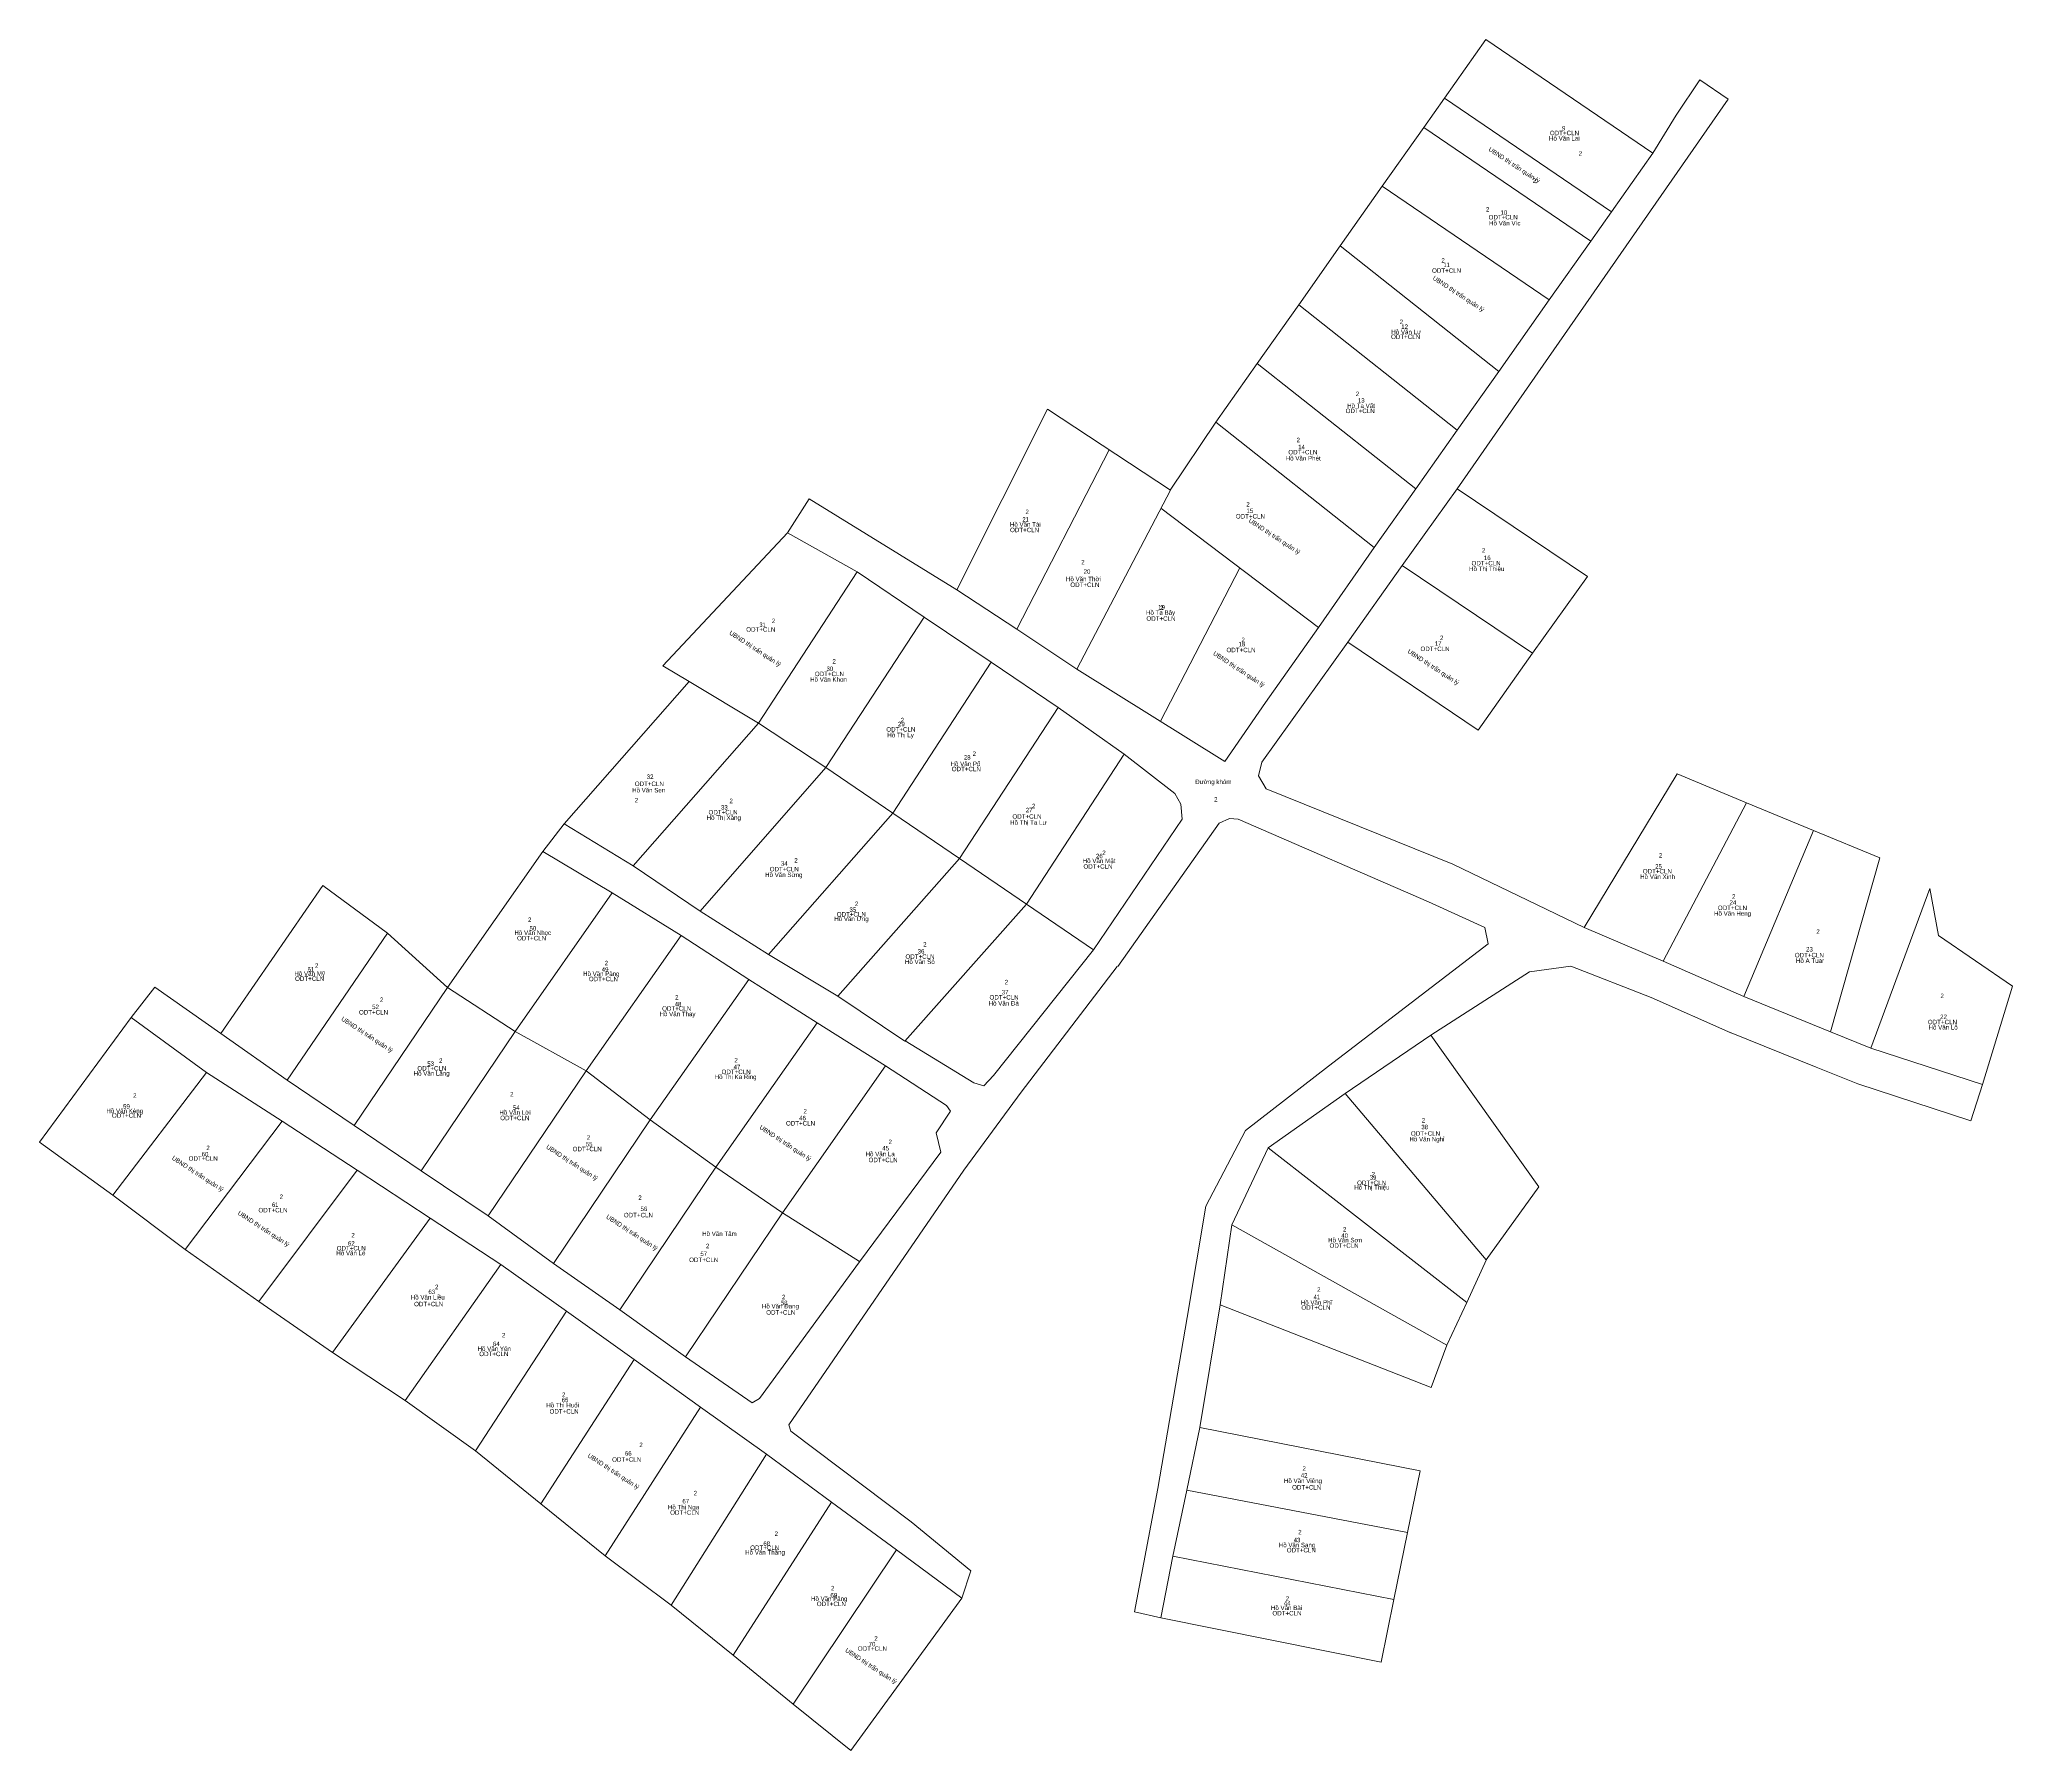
# Model space of a CAD drawing. Header units: metres. Extents: x 535604 to 536043, y 1839074 to 1839455.
import ezdxf
from ezdxf.enums import TextEntityAlignment as Align

# ---------------------------------------------------------------- set-up
doc = ezdxf.new("R2010")
doc.units = ezdxf.units.M
doc.header["$LTSCALE"] = 0.4
doc.layers.add('10', color=7, linetype='Continuous', lineweight=13)
for name, color, linetype in [('16', 7, 'Continuous'), ('17', 7, 'Continuous'), ('18', 7, 'Continuous'), ('19', 7, 'Continuous')]:
    doc.layers.add(name, color=color, linetype=linetype)

msp = doc.modelspace()

# ---------------------------------------------------------------- linework, layer by layer
at = {"layer": '10'}
for p, q in [((535925.49, 1839455.35), (535916.26, 1839442.27)), ((535962.68, 1839430.02), (535925.49, 1839455.35)), ((535973.1, 1839446.32), (535979.42, 1839442.03)), ((535916.26, 1839442.27), (535953.45, 1839416.96)), ((535919.13, 1839355.3), (535979.42, 1839442.03)), ((535911.65, 1839435.73), (535948.83, 1839410.42)), ((535902.43, 1839422.66), (535939.6, 1839397.35)), ((535893.05, 1839409.36), (535928.35, 1839381.42)), ((535883.82, 1839396.29), (535919.12, 1839368.35)), ((535874.6, 1839383.21), (535909.89, 1839355.27)), ((535855.24, 1839354.97), (535865.37, 1839370.13)), ((535900.66, 1839342.21), (535865.37, 1839370.13)), ((535841.67, 1839363.96), (535821.11, 1839324.04)), ((535774.86, 1839353.09), (535770.04, 1839345.49)), ((535807.71, 1839332.79), (535774.86, 1839353.09)), ((535909.89, 1839355.27), (535900.66, 1839342.21)), ((535919.13, 1839355.3), (535948.15, 1839335.73)), ((535853.17, 1839351), (535888.23, 1839324.41)), ((535742.26, 1839315.87), (535770.04, 1839345.49)), ((535763.56, 1839303.13), (535785.52, 1839336.78)), ((535870.72, 1839337.69), (535853.03, 1839303.51)), ((535906.88, 1839338.24), (535935.89, 1839318.68)), ((535800.44, 1839326.72), (535778.58, 1839293.22)), ((535800.44, 1839326.72), (535815.37, 1839316.66)), ((535875.6, 1839294.44), (535894.73, 1839321.11)), ((535748.11, 1839312.37), (535742.26, 1839315.87)), ((535815.37, 1839316.66), (535793.45, 1839283.08)), ((535815.37, 1839316.66), (535830.3, 1839306.6)), ((535867.38, 1839294.54), (535834.41, 1839315.15)), ((535720.3, 1839280.7), (535748.11, 1839312.37)), ((535830.3, 1839306.6), (535808.32, 1839272.94)), ((535830.3, 1839306.6), (535844.99, 1839296.2)), ((535876.47, 1839307.72), (535867.38, 1839294.54)), ((535735.66, 1839271.31), (535763.56, 1839303.13)), ((535823.25, 1839262.76), (535844.99, 1839296.2)), ((535750.59, 1839261.26), (535778.58, 1839293.22)), ((535876.61, 1839288.44), (535918.15, 1839271.71)), ((535765.79, 1839251.61), (535793.45, 1839283.08)), ((535857.55, 1839285.04), (535857.92, 1839281.74)), ((535983.53, 1839285.39), (535964.94, 1839250.1)), ((535720.3, 1839280.7), (535715.59, 1839274.55)), ((535857.92, 1839281.74), (535838.12, 1839252.62)), ((535843.58, 1839248.89), (535866.09, 1839280.81)), ((535912.73, 1839263.31), (535870.38, 1839281.73)), ((535998.4, 1839279.23), (535982.94, 1839242.2)), ((535715.59, 1839274.55), (535694.34, 1839244.23)), ((535731.03, 1839265.29), (535715.59, 1839274.55)), ((535781.22, 1839242.3), (535808.32, 1839272.94)), ((535947.35, 1839257.58), (535918.15, 1839271.71)), ((536002.17, 1839234.4), (536013.18, 1839273.11)), ((535731.03, 1839265.29), (535709.43, 1839234.41)), ((536011.18, 1839230.76), (536024.31, 1839266.26)), ((536026.27, 1839255.84), (536024.31, 1839266.26)), ((535823.25, 1839262.76), (535796.14, 1839232.25)), ((535838.12, 1839252.62), (535823.25, 1839262.76)), ((535925.26, 1839257.63), (535912.73, 1839263.31)), ((535658.63, 1839223.6), (535681.02, 1839256.34)), ((535746.34, 1839255.83), (535725.19, 1839225.71)), ((535964.94, 1839250.1), (535947.35, 1839257.58)), ((536026.27, 1839255.84), (536042.73, 1839244.51)), ((535838.12, 1839252.62), (535815.86, 1839224.67)), ((535822.03, 1839220.94), (535843.42, 1839248.93)), ((535629.19, 1839244.32), (535623.93, 1839237.53)), ((535629.19, 1839244.32), (535643.91, 1839233.96)), ((535694.34, 1839244.23), (535673.54, 1839213.51)), ((535739.47, 1839214.74), (535761.42, 1839246)), ((536042.73, 1839244.51), (536036.08, 1839222.65)), ((535781.22, 1839242.3), (535796.14, 1839232.25)), ((535623.93, 1839237.53), (535603.51, 1839209.83)), ((535643.91, 1839233.96), (535658.63, 1839223.6)), ((535709.43, 1839234.41), (535688.46, 1839203.43)), ((535776.62, 1839236.36), (535754.06, 1839204.2)), ((535791.85, 1839226.76), (535776.62, 1839236.36)), ((535998.98, 1839226.52), (535979.75, 1839234.32)), ((535796.22, 1839232.34), (535811.51, 1839223.01)), ((535913.21, 1839233.61), (535937.28, 1839199.82)), ((535640.71, 1839225.33), (535619.83, 1839197.99)), ((535703.39, 1839193.37), (535725.19, 1839225.71)), ((535768.95, 1839194.09), (535791.85, 1839226.76)), ((536008.27, 1839222.77), (535998.99, 1839226.52)), ((535658.63, 1839223.6), (535673.54, 1839213.51)), ((535822.03, 1839220.94), (535809.28, 1839203.59)), ((536033.45, 1839214.57), (536008.27, 1839222.77)), ((536036.08, 1839222.65), (536033.45, 1839214.57)), ((535657.52, 1839214.49), (535635.98, 1839185.89)), ((535674.2, 1839203.55), (535657.52, 1839214.49)), ((535688.46, 1839203.43), (535673.54, 1839213.51)), ((535739.46, 1839214.75), (535717.96, 1839182.81)), ((535921.27, 1839174.06), (535877.05, 1839208.57)), ((535674.2, 1839203.55), (535652.31, 1839174.35)), ((535690.47, 1839192.89), (535674.2, 1839203.55)), ((535688.46, 1839203.43), (535703.39, 1839193.37)), ((535754.37, 1839204.65), (535732.69, 1839172.47)), ((535770.34, 1839146.83), (535809.28, 1839203.59)), ((535925.58, 1839183.63), (535937.28, 1839199.82)), ((535690.47, 1839192.89), (535668.74, 1839162.94)), ((535690.47, 1839192.89), (535706.18, 1839182.57)), ((535747.35, 1839162.03), (535768.95, 1839194.09)), ((535868.94, 1839191.37), (535866.34, 1839173.56)), ((535916.8, 1839164.56), (535868.94, 1839191.37)), ((535706.18, 1839182.57), (535684.94, 1839152.27)), ((535652.31, 1839174.35), (535668.74, 1839162.94)), ((535866.34, 1839173.56), (535861.8, 1839146.23)), ((535720.86, 1839172.16), (535700.59, 1839141.09)), ((535735.89, 1839161.38), (535715.15, 1839129.28)), ((535750.68, 1839150.77), (535729.41, 1839117.71)), ((535762.15, 1839151.78), (535763.82, 1839152.7)), ((535770.34, 1839146.83), (535770.8, 1839145.41)), ((535858.89, 1839132.28), (535861.8, 1839146.23)), ((535861.8, 1839146.23), (535910.87, 1839136.64)), ((535765.32, 1839140.3), (535744.13, 1839106.73)), ((535779.82, 1839129.64), (535765.32, 1839140.3)), ((535908.06, 1839122.87), (535910.87, 1839136.64)), ((535779.82, 1839129.64), (535757.92, 1839095.55)), ((535779.82, 1839129.64), (535794.32, 1839118.98)), ((535847.29, 1839105.24), (535852.44, 1839132.67)), ((535858.89, 1839132.28), (535855.8, 1839117.6)), ((535858.89, 1839132.28), (535908.06, 1839122.87)), ((535905.01, 1839107.93), (535908.06, 1839122.87)), ((535729.41, 1839117.71), (535744.13, 1839106.73)), ((535794.32, 1839118.98), (535771.32, 1839084.68)), ((535808.8, 1839108.29), (535794.32, 1839118.98)), ((535855.8, 1839117.6), (535853.15, 1839103.85)), ((535905.01, 1839107.93), (535855.8, 1839117.6)), ((535810.82, 1839114.37), (535808.8, 1839108.29)), ((535744.13, 1839106.73), (535757.92, 1839095.55)), ((535808.8, 1839108.29), (535784.16, 1839074.32)), ((535905.01, 1839107.93), (535902.15, 1839093.97)), ((535853.15, 1839103.85), (535847.29, 1839105.24)), ((535853.15, 1839103.85), (535902.15, 1839093.97)), ((535757.92, 1839095.55), (535771.32, 1839084.68)), ((535771.32, 1839084.68), (535784.16, 1839074.32))]:
    msp.add_line(p, q, dxfattribs=at)
for points in [[(535962.68, 1839430.02), (535967.85, 1839438.5), (535973.1, 1839446.32)], [(535916.26, 1839442.27), (535911.65, 1839435.73), (535902.43, 1839422.66), (535893.05, 1839409.36), (535883.82, 1839396.29), (535874.6, 1839383.21), (535865.37, 1839370.13)], [(535909.89, 1839355.27), (535919.12, 1839368.35), (535928.35, 1839381.42), (535939.6, 1839397.35), (535948.83, 1839410.42), (535953.45, 1839416.96), (535962.68, 1839430.02)], [(535923.75, 1839301.54), (535894.73, 1839321.11), (535906.88, 1839338.24), (535919.13, 1839355.3)], [(535800.44, 1839326.72), (535785.52, 1839336.78), (535770.04, 1839345.49)], [(535876.47, 1839307.72), (535888.23, 1839324.41), (535900.66, 1839342.21)], [(535923.75, 1839301.54), (535935.89, 1839318.68), (535948.15, 1839335.73)], [(535778.58, 1839293.22), (535763.56, 1839303.13), (535748.11, 1839312.37)], [(535857.55, 1839285.04), (535856.26, 1839287.44), (535844.95, 1839296.23)], [(535823.25, 1839262.76), (535808.32, 1839272.94), (535793.45, 1839283.08), (535778.58, 1839293.22)], [(535875.6, 1839294.44), (535874.91, 1839291.4), (535876.61, 1839288.44)], [(535964.94, 1839250.1), (535947.35, 1839257.58), (535968.1, 1839291.78)], [(535968.1, 1839291.78), (535983.53, 1839285.39), (535998.4, 1839279.23), (536013.18, 1839273.11)], [(535720.3, 1839280.7), (535735.66, 1839271.31), (535750.59, 1839261.26), (535765.79, 1839251.61), (535781.25, 1839242.28)], [(535870.38, 1839281.73), (535868.4, 1839281.89), (535866.09, 1839280.81)], [(535739.46, 1839214.75), (535725.19, 1839225.71), (535709.43, 1839234.41), (535694.34, 1839244.23), (535681.02, 1839256.34), (535666.56, 1839266.93), (535643.91, 1839233.96)], [(535731.03, 1839265.29), (535746.34, 1839255.83), (535761.42, 1839246), (535776.62, 1839236.36)], [(535890.46, 1839226.75), (535925.98, 1839253.99), (535925.26, 1839257.63)], [(535913.21, 1839233.61), (535935.18, 1839247.74), (535944.37, 1839248.97)], [(535944.37, 1839248.97), (535962.28, 1839241.98), (535980, 1839234.16)], [(536036.08, 1839222.65), (536011.18, 1839230.76), (536002.17, 1839234.4), (535982.94, 1839242.2), (535964.94, 1839250.1)], [(535623.93, 1839237.53), (535640.71, 1839225.33), (535657.52, 1839214.49)], [(535925.58, 1839183.63), (535894.2, 1839220.66), (535913.21, 1839233.61)], [(535791.85, 1839226.76), (535805.43, 1839217.93), (535806.29, 1839216.73), (535803.1, 1839211.86), (535804.13, 1839207.56)], [(535890.46, 1839226.75), (535872.01, 1839212.4), (535863.17, 1839195.53), (535859, 1839170.76), (535852.44, 1839132.67)], [(535815.86, 1839224.67), (535813.73, 1839222.36), (535811.51, 1839223.01)], [(535894.2, 1839220.66), (535877.05, 1839208.57), (535868.94, 1839191.37)], [(535786.03, 1839183.23), (535768.95, 1839194.09), (535754.06, 1839204.2), (535739.47, 1839214.74)], [(535652.31, 1839174.35), (535635.98, 1839185.89), (535619.83, 1839197.99), (535603.51, 1839209.83)], [(535763.82, 1839152.7), (535786.05, 1839183.16), (535804.13, 1839207.56)], [(535703.39, 1839193.37), (535717.96, 1839182.81), (535718.05, 1839182.75)], [(535706.18, 1839182.57), (535720.86, 1839172.16), (535735.89, 1839161.38), (535750.68, 1839150.77), (535765.32, 1839140.3)], [(535717.96, 1839182.81), (535732.69, 1839172.47), (535747.35, 1839162.03), (535762.15, 1839151.78)], [(535925.61, 1839183.66), (535921.27, 1839174.06), (535916.8, 1839164.56), (535913.33, 1839155.18), (535866.34, 1839173.56)], [(535668.74, 1839162.94), (535684.94, 1839152.27), (535700.59, 1839141.09), (535715.15, 1839129.28), (535729.41, 1839117.71)], [(535810.82, 1839114.37), (535797.56, 1839125.24), (535770.8, 1839145.41)]]:
    msp.add_lwpolyline(points, dxfattribs=at)
msp.add_lwpolyline([(535855.27, 1839355.02), (535834.41, 1839315.15), (535821.11, 1839324.04), (535807.71, 1839332.79), (535827.88, 1839373.02)], close=True, dxfattribs=at)

# ---------------------------------------------------------------- texts
at = {"layer": '16'}
for s, width, p in [('Hồ Văn Lai', 0.95, (535942.955, 1839432.83)), ('Hồ Văn Víc', 0.95, (535929.69, 1839413.94)), ('Hồ Văn Lư', 0.95, (535907.765, 1839389.71)), ('Hồ Ta Vất', 0.9, (535897.7, 1839373.27)), ('Hồ Văn Phét', 0.9, (535884.83, 1839361.59)), ('Hồ Văn Tài', 0.9, (535822.97, 1839346.86)), ('Hồ Văn Thời', 0.9, (535835.895, 1839334.71)), ('Hồ Thị Thiệu', 0.9, (535925.685, 1839336.96)), ('Hồ Ta Bây', 0.9, (535853.08, 1839327.23)), ('Hồ Văn Khon', 0.9, (535779.15, 1839312.33)), ('Hồ Thị Ly', 0.95, (535795.195, 1839299.95)), ('Hồ Văn Pổ', 0.9, (535809.645, 1839293.53)), ('Hồ Văn Sen', 0.85, (535739.12, 1839287.68)), ('Đường khóm', 0.9, (535864.82, 1839289.54)), ('Hồ Thị Xâng', 0.9, (535755.845, 1839281.55)), ('Hồ Thị Ta Lư', 0.95, (535823.65, 1839280.47)), ('Hồ Văn Sừng', 0.9, (535769.205, 1839268.83)), ('Hồ Văn Mặt', 0.95, (535839.385, 1839271.96)), ('Hồ Văn Xinh', 0.95, (535963.71, 1839268.4)), ('Hồ Văn Ưng', 0.9, (535784.265, 1839259.03)), ('Hồ Văn Heng', 0.9, (535980.405, 1839260.23)), ('Hồ Văn Nhọc', 0.9, (535713.33, 1839255.93)), ('Hồ Văn Mỹ', 0.95, (535663.66, 1839246.83)), ('Hồ Văn Pâng', 0.85, (535728.58, 1839246.8)), ('Hồ Văn Sô', 0.9, (535799.485, 1839249.47)), ('Hồ A Tuar', 0.95, (535997.65, 1839249.71)), ('Hồ Văn Thay', 0.9, (535745.54, 1839237.85)), ('Hồ Văn Đà', 0.95, (535818.165, 1839240.22)), ('Hồ Văn Lô', 0.9, (536027.275, 1839234.87)), ('Hồ Văn Lăng', 0.9, (535690.815, 1839224.62)), ('Hồ Thị Ka Ring', 0.9, (535758.48, 1839223.84)), ('Hồ Văn Kèng', 0.9, (535622.5, 1839216.25)), ('Hồ Văn Lời', 0.95, (535709.37, 1839215.91)), ('Hồ Văn La', 0.9, (535790.65, 1839206.66)), ('Hồ Văn Nghỉ', 0.9, (535912.37, 1839209.98)), ('Hồ Thị Thiệu', 0.9, (535900.115, 1839199.24)), ('Hồ Văn Tâm', 0.9, (535754.88, 1839188.9)), ('Hồ Văn Lê', 0.9, (535672.835, 1839184.61)), ('Hồ Văn Sơn', 0.9, (535894.14, 1839187.49)), ('Hồ Văn Liều', 0.9, (535689.95, 1839174.76)), ('Hồ Văn Đang', 0.9, (535768.455, 1839172.77)), ('Hồ Văn Phĩ', 0.9, (535887.8, 1839173.6)), ('Hồ Văn Yên', 0.9, (535704.735, 1839163.3)), ('Hồ Thị Huối', 0.95, (535719.975, 1839150.72)), ('Hồ Văn Viêng', 0.9, (535884.775, 1839133.89)), ('Hồ Thị Nga', 0.9, (535746.875, 1839128.03)), ('Hồ Văn Sang', 0.85, (535883.46, 1839119.59)), ('Hồ Văn Thắng', 0.9, (535765.03, 1839117.96)), ('Hồ Văn Pâng', 0.85, (535779.32, 1839107.63)), ('Hồ Văn Bài', 0.9, (535881.11, 1839105.61))]:
    msp.add_text(s, height=1, dxfattribs=dict(at, width=width)).set_placement(p, align=Align.CENTER)
for p in [(535931.5568, 1839426.9605), (535919.1368, 1839398.3105), (535878.1668, 1839344.3005), (535762.5568, 1839319.3005), (535870.2468, 1839314.7205), (535913.5368, 1839315.1805), (535676.1768, 1839233.3405), (535769.2668, 1839209.1905), (535721.7868, 1839204.8405), (535638.4768, 1839202.3705), (535653.1368, 1839190.1105), (535735.1368, 1839189.2805), (535731.0268, 1839136.0905), (535788.3568, 1839092.7405)]:
    msp.add_text('UBND thị trấn quản lý', height=1, rotation=326.883, dxfattribs=at).set_placement(p, align=Align.CENTER)
at = {"layer": '17', "width": 0.95}
for p in [(535942.99, 1839434.02), (535929.34, 1839415.27), (535916.75, 1839403.38), (535907.62, 1839388.64), (535897.51, 1839372.14), (535884.75, 1839362.95), (535873.08, 1839348.67), (535822.81, 1839345.63), (535925.54, 1839338.23), (535836.22, 1839333.42), (535853.17, 1839325.89), (535764.08, 1839323.47), (535870.99, 1839318.9), (535914.18, 1839319.15), (535779.36, 1839313.57), (535795.26, 1839301.22), (535809.83, 1839292.4), (535739.27, 1839289.1), (535755.69, 1839282.77), (535823.34, 1839281.83), (535769.3, 1839270.1), (535839.15, 1839270.7), (535963.66, 1839269.63), (535784.23, 1839260.04), (535980.38, 1839261.48), (535713.06, 1839254.73), (535799.53, 1839250.62), (535997.5, 1839250.95), (535663.65, 1839245.71), (535729.05, 1839245.64), (535818.24, 1839241.56), (535677.88, 1839238.22), (535745.36, 1839239.06), (536027.13, 1839236.05), (535690.87, 1839225.73), (535758.59, 1839224.96), (535622.89, 1839215.24), (535709.32, 1839214.69), (535772.93, 1839213.5), (535912.05, 1839211.23), (535725.43, 1839207.77), (535639.95, 1839205.66), (535791.31, 1839205.34), (535900.07, 1839200.25), (535655.5, 1839194.16), (535736.84, 1839193.06), (535672.91, 1839185.68), (535893.93, 1839186.28), (535751.38, 1839183.1), (535690.15, 1839173.25), (535768.53, 1839171.39), (535887.66, 1839172.47), (535704.65, 1839162.15), (535720.3, 1839149.34), (535734.23, 1839138.64), (535885.6, 1839132.44), (535747.15, 1839126.83), (535764.96, 1839118.99), (535884.4, 1839118.45), (535779.78, 1839106.48), (535881.22, 1839104.4), (535788.93, 1839096.54)]:
    msp.add_text('ODT+CLN', height=1, dxfattribs=at).set_placement(p, align=Align.CENTER)
at = {"layer": '18'}
for s, width, p in [('9', 0.8, (535942.825, 1839435.09)), ('10', 0.85, (535929.505, 1839416.3)), ('11', 0.75, (535916.76, 1839404.67)), ('12', 0.85, (535907.41, 1839390.89)), ('13', 0.8, (535897.755, 1839374.47)), ('14', 0.85, (535884.455, 1839364.1)), ('21', 0.75, (535823.03, 1839347.99)), ('15', 0.8, (535872.985, 1839349.9)), ('16', 0.85, (535925.8, 1839339.41)), ('20', 0.85, (535836.705, 1839336.36)), ('19', 0.85, (535853.275, 1839328.41)), ('31', 0.75, (535764.48, 1839324.51)), ('18', 0.8, (535871.185, 1839320.21)), ('17', 0.8, (535914.865, 1839320.32)), ('30', 0.85, (535779.465, 1839314.71)), ('29', 0.85, (535795.385, 1839302.41)), ('28', 0.8, (535810.035, 1839294.98)), ('32', 0.85, (535739.45, 1839290.67)), ('33', 0.8, (535755.975, 1839283.85)), ('27', 0.8, (535823.825, 1839283.25)), ('26', 0.85, (535839.45, 1839273.02)), ('34', 0.85, (535769.305, 1839271.35)), ('25', 0.8, (535963.925, 1839270.71)), ('35', 0.8, (535784.575, 1839261.06)), ('24', 0.85, (535980.485, 1839262.66)), ('50', 0.85, (535713.345, 1839256.91)), ('36', 0.85, (535799.76, 1839251.79)), ('23', 0.8, (535997.525, 1839252.25)), ('51', 0.75, (535663.94, 1839247.78)), ('49', 0.85, (535729.425, 1839247.74)), ('37', 0.8, (535818.475, 1839242.7)), ('52', 0.85, (535678.33, 1839239.42)), ('48', 0.8, (535745.665, 1839240.03)), ('22', 0.85, (536027.37, 1839237.21)), ('53', 0.8, (535690.595, 1839226.78)), ('47', 0.8, (535758.785, 1839226.04)), ('59', 0.85, (535622.875, 1839217.27)), ('54', 0.85, (535709.625, 1839216.98)), ('46', 0.85, (535773.37, 1839214.67)), ('38', 0.8, (535911.885, 1839212.67)), ('60', 0.85, (535640.365, 1839206.63)), ('55', 0.8, (535725.875, 1839208.84)), ('45', 0.8, (535791.875, 1839207.95)), ('39', 0.85, (535900.365, 1839201.41)), ('61', 0.75, (535655.99, 1839195.37)), ('56', 0.85, (535738.06, 1839194.45)), ('62', 0.85, (535672.94, 1839186.75)), ('40', 0.85, (535894.055, 1839188.5)), ('57', 0.8, (535751.385, 1839184.43)), ('63', 0.8, (535690.845, 1839175.97)), ('58', 0.8, (535769.295, 1839173.49)), ('41', 0.75, (535887.85, 1839174.82)), ('64', 0.85, (535705.205, 1839164.39)), ('65', 0.8, (535720.515, 1839151.88)), ('66', 0.85, (535734.58, 1839139.99)), ('42', 0.85, (535885.03, 1839135.09)), ('67', 0.8, (535747.385, 1839129.35)), ('68', 0.8, (535765.405, 1839119.9)), ('43', 0.8, (535883.465, 1839120.7)), ('69', 0.85, (535780.335, 1839108.4)), ('44', 0.85, (535881.265, 1839106.62)), ('70', 0.85, (535788.845, 1839097.52))]:
    msp.add_text(s, height=1, dxfattribs=dict(at, width=width)).set_placement(p, align=Align.CENTER)
at = {"layer": '19', "width": 0.8}
for p in [(535946.53, 1839429.46), (535936.29, 1839423.39), (535925.9, 1839417.01), (535915.97, 1839405.65), (535906.67, 1839391.96), (535896.9, 1839375.93), (535883.72, 1839365.66), (535872.55, 1839351.34), (535823.38, 1839349.65), (535835.79, 1839338.44), (535924.98, 1839341.06), (535766.91, 1839325.38), (535853.32, 1839328.32), (535871.47, 1839321.15), (535915.66, 1839321.6), (535780.41, 1839316.36), (535795.62, 1839303.29), (535811.61, 1839295.82), (535865.38, 1839285.63), (535736.39, 1839285.44), (535757.49, 1839285.28), (535824.8, 1839284.15), (535840.48, 1839273.73), (535964.37, 1839273.16), (535771.92, 1839272.04), (535980.68, 1839264.02), (535785.41, 1839262.38), (535712.65, 1839258.83), (535999.44, 1839256.2), (535800.61, 1839253.35), (535665.23, 1839248.64), (535729.72, 1839249.18), (535745.4, 1839241.56), (535818.76, 1839244.94), (536027.07, 1839241.88), (535679.66, 1839241.01), (535692.84, 1839227.46), (535758.59, 1839227.56), (535624.74, 1839219.69), (535708.66, 1839219.98), (535773.96, 1839216.2), (535911.61, 1839214.16), (535641.04, 1839208.02), (535725.72, 1839210.32), (535792.9, 1839209.36), (535900.43, 1839202.17), (535657.34, 1839197.14), (535737.2, 1839196.93), (535894.06, 1839189.87), (535673.32, 1839188.57), (535752.25, 1839186.18), (535691.95, 1839177.06), (535888.31, 1839176.48), (535769.16, 1839174.81), (535706.85, 1839166.32), (535720.2, 1839153.09), (535737.43, 1839141.89), (535885.04, 1839136.63), (535749.54, 1839131.15), (535767.54, 1839122.13), (535884.1, 1839122.46), (535780.11, 1839109.99), (535881.3, 1839107.67), (535789.74, 1839098.79)]:
    msp.add_text('2', height=1, dxfattribs=at).set_placement(p, align=Align.CENTER)

doc.saveas('drawing.dxf')
